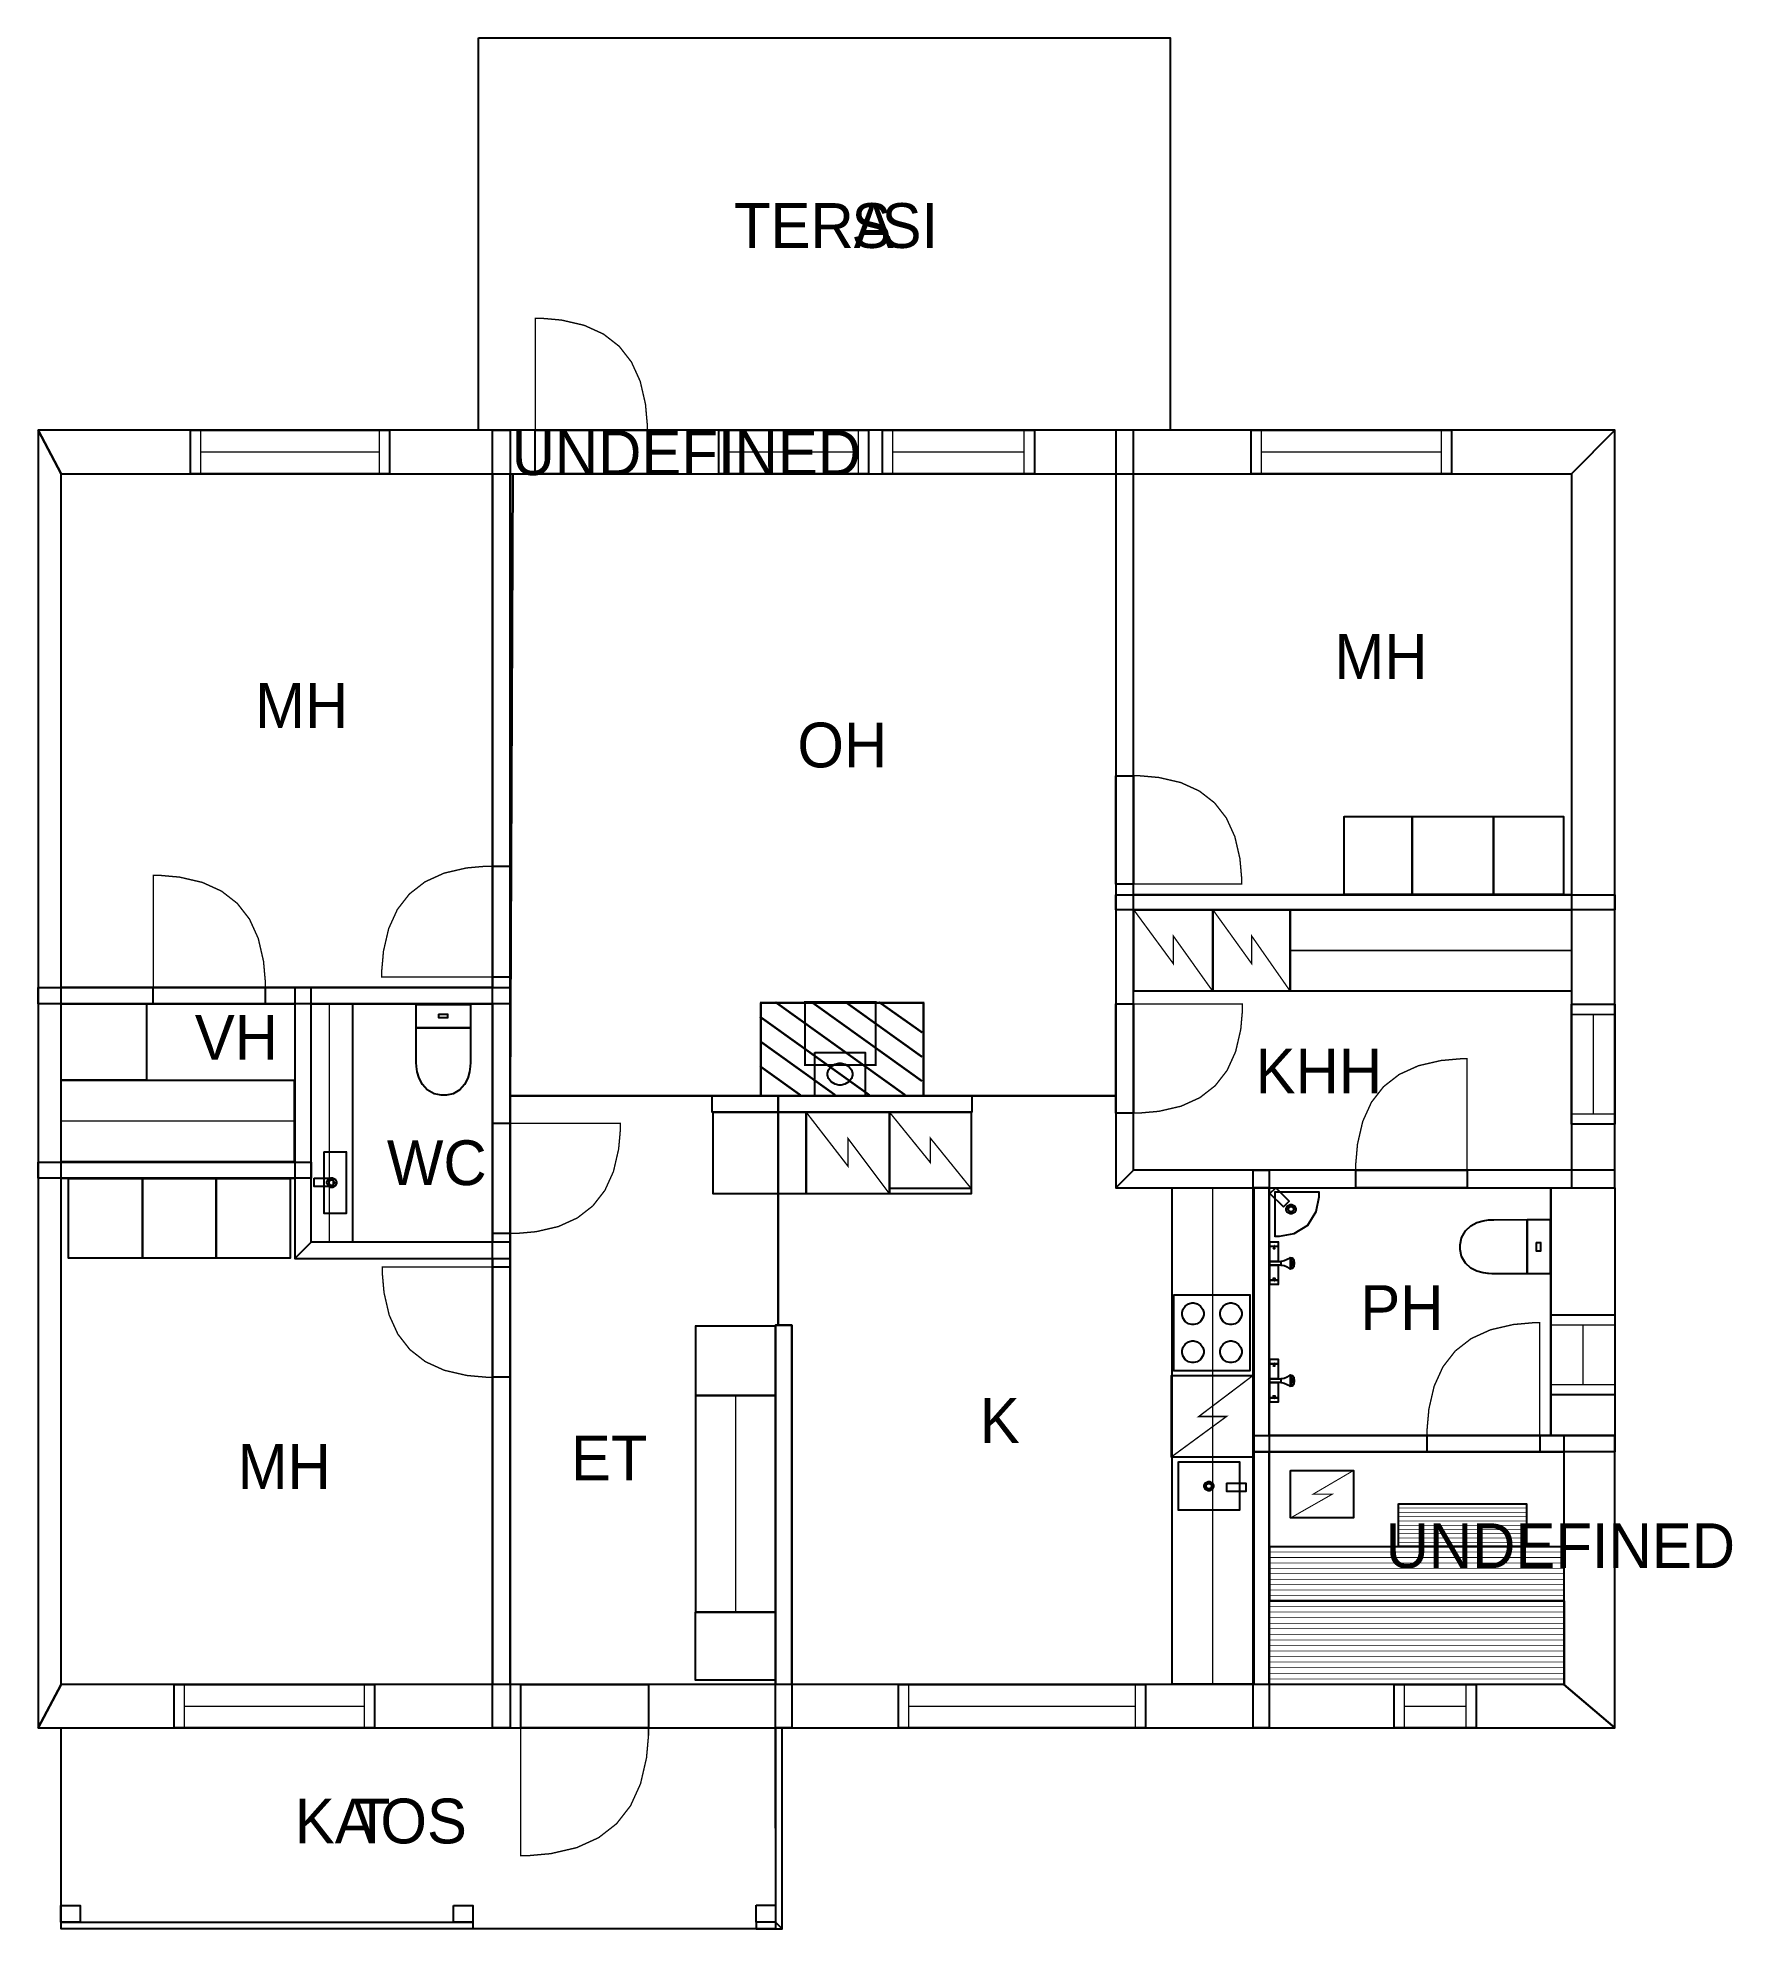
# Model space of a CAD drawing. Extents: x 2.3 to 15.3, y 0 to 14.5.
import ezdxf

# ---------------------------------------------------------------- set-up
doc = ezdxf.new("R2010")
doc.units = 0
doc.layers.get('0').update_dxf_attribs({"linetype": 'CONTINUOUS'})

msp = doc.modelspace()

# ---------------------------------------------------------------- texts
at = {"color": 0}
for s, p in [('TERA', (7.66443, 12.8972)), ('S', (8.56582, 12.8972)), ('SI', (8.79701, 12.8972)), ('UNDEFINED', (5.95796, 11.1543)), ('MH', (12.272, 9.5911)), ('MH', (3.98986, 9.21518)), ('OH', (8.15093, 8.91179)), ('VH', (3.52683, 6.66867)), ('KHH', (11.6676, 6.41075)), ('WC', (5.00082, 5.70672)), ('PH', (12.4707, 4.59551)), ('K', (9.55029, 3.72924)), ('ET', (6.41358, 3.44144)), ('MH', (3.85561, 3.37586)), ('UNDEFINED', (12.665, 2.7685)), ('KA', (4.29444, 0.65653)), ('T', (4.74731, 0.65653)), ('OS', (4.95086, 0.65653))]:
    msp.add_text(s, height=0.34375, dxfattribs=at).set_placement(p)

# ---------------------------------------------------------------- linework, layer by layer
at = {"color": 0}
for points, const_width in [([(5.70503, 14.5082), (11.0119, 14.5082), (11.0119, 11.4981), (5.70503, 11.4981), (5.70503, 14.5082)], 0.00208), ([(6.99854, 11.4981), (6.99854, 11.5484), (6.98508, 11.6995), (6.94482, 11.874), (6.87765, 12.0217), (6.78369, 12.1425), (6.66287, 12.2364), (6.51525, 12.3036), (6.34071, 12.3439), (6.18967, 12.3573), (6.13938, 12.3573), (6.13938, 11.4981), (6.99854, 11.4981)], 0.01042), ([(2.50092, 11.1648), (14.0917, 11.1648), (14.425, 11.4981), (2.32383, 11.4981), (2.50092, 11.1648)], 0.00208), ([(2.50092, 1.87592), (2.50092, 11.1648), (2.32383, 11.4981), (2.32383, 1.54258), (2.50092, 1.87592)], 0.00208), ([(3.49468, 11.4981), (5.02149, 11.4981), (5.02149, 11.1648), (3.49468, 11.1648), (3.49468, 11.4981)], 0.01042), ([(3.49468, 11.4981), (5.02149, 11.4981), (5.02149, 11.1648), (3.49468, 11.1648), (3.49468, 11.4981)], 0.01042), ([(5.81207, 11.4981), (5.94749, 11.4981), (5.94749, 1.54258), (5.81207, 1.54258), (5.81207, 11.4981)], 0.00208), ([(6.13938, 11.4981), (6.99854, 11.4981), (6.99854, 11.1648), (6.13938, 11.1648), (6.13938, 11.4981)], 0.01042), ([(6.13938, 11.4981), (6.99854, 11.4981), (6.99854, 11.1648), (6.13938, 11.1648), (6.13938, 11.4981)], 0.01042), ([(7.5471, 11.4981), (8.69601, 11.4981), (8.69601, 11.1648), (7.5471, 11.1648), (7.5471, 11.4981)], 0.01042), ([(7.5471, 11.4981), (8.69601, 11.4981), (8.69601, 11.1648), (7.5471, 11.1648), (7.5471, 11.4981)], 0.01042), ([(8.80479, 11.4981), (9.96929, 11.4981), (9.96929, 11.1648), (8.80479, 11.1648), (8.80479, 11.4981)], 0.01042), ([(8.80479, 11.4981), (9.96929, 11.4981), (9.96929, 11.1648), (8.80479, 11.1648), (8.80479, 11.4981)], 0.01042), ([(10.5942, 11.4981), (10.5942, 5.68642), (10.7296, 5.82183), (10.7296, 11.4981), (10.5942, 11.4981)], 0.00208), ([(11.6326, 11.4981), (13.1712, 11.4981), (13.1712, 11.1648), (11.6326, 11.1648), (11.6326, 11.4981)], 0.01042), ([(11.6326, 11.4981), (13.1712, 11.4981), (13.1712, 11.1648), (11.6326, 11.1648), (11.6326, 11.4981)], 0.01042), ([(14.0917, 11.1648), (14.0917, 5.68642), (14.425, 5.68642), (14.425, 11.4981), (14.0917, 11.1648)], 0.00208), ([(10.5942, 8.84744), (10.7296, 8.84744), (10.7296, 8.01714), (10.5942, 8.01714), (10.5942, 8.84744)], 0.01042), ([(10.5942, 8.84744), (10.7296, 8.84744), (10.7296, 8.01714), (10.5942, 8.01714), (10.5942, 8.84744)], 0.01042), ([(10.7296, 8.84744), (10.7782, 8.84744), (10.9242, 8.83447), (11.0928, 8.79557), (11.2356, 8.73068), (11.3523, 8.63992), (11.4431, 8.52317), (11.508, 8.38043), (11.5469, 8.21175), (11.5599, 8.06581), (11.5599, 8.01714), (10.7296, 8.01714), (10.7296, 8.84744)], 0.01042), ([(12.3467, 8.53472), (12.8677, 8.53472), (12.8677, 7.93576), (12.3467, 7.93576), (12.3467, 8.53472)], 0.01042), ([(12.8676, 8.53472), (13.4926, 8.53472), (13.4926, 7.93576), (12.8676, 7.93576), (12.8676, 8.53472)], 0.01042), ([(13.4927, 8.53472), (14.0299, 8.53472), (14.0299, 7.93576), (13.4927, 7.93576), (13.4927, 8.53472)], 0.01042), ([(5.81207, 8.15381), (5.76221, 8.15381), (5.61268, 8.14051), (5.43989, 8.10064), (5.29368, 8.03418), (5.17404, 7.94114), (5.081, 7.8215), (5.01454, 7.67529), (4.97467, 7.5025), (4.96137, 7.35297), (4.96137, 7.30311), (5.81207, 7.30311), (5.81207, 8.15381)], 0.01042), ([(5.81207, 8.15381), (5.94749, 8.15381), (5.94749, 7.30311), (5.81207, 7.30311), (5.81207, 8.15381)], 0.01042), ([(5.81207, 8.15381), (5.94749, 8.15381), (5.94749, 7.30311), (5.81207, 7.30311), (5.81207, 8.15381)], 0.01042), ([(4.06739, 7.2239), (4.06739, 7.27431), (4.05393, 7.4254), (4.01361, 7.59999), (3.9465, 7.74778), (3.85249, 7.86865), (3.73161, 7.96268), (3.58382, 8.02979), (3.40924, 8.0701), (3.25814, 8.0835), (3.20779, 8.0835), (3.20779, 7.2239), (4.06739, 7.2239)], 0.01042), ([(10.5942, 7.93414), (14.425, 7.93414), (14.425, 7.82026), (10.5942, 7.82026), (10.5942, 7.93414)], 0.00208), ([(10.7317, 7.81961), (11.339, 7.81961), (11.339, 7.19461), (10.7317, 7.19461), (10.7317, 7.81961)], 0.01012), ([(11.339, 7.82026), (11.9336, 7.82026), (11.9336, 7.19526), (11.339, 7.19526), (11.339, 7.82026)], 0.00991), ([(11.9336, 7.81944), (14.0917, 7.81944), (14.0917, 7.19444), (11.9336, 7.19444), (11.9336, 7.81944)], 0.01042), ([(11.9336, 7.81944), (14.0917, 7.81944), (14.0917, 7.50694), (11.9336, 7.50694), (11.9336, 7.81944)], 0.01042), ([(2.32383, 7.2239), (5.94749, 7.2239), (5.94749, 7.0989), (2.32383, 7.0989), (2.32383, 7.2239)], 0.00208), ([(3.2079, 7.2239), (4.06739, 7.2239), (4.06739, 7.0989), (3.2079, 7.0989), (3.2079, 7.2239)], 0.01042), ([(3.2079, 7.2239), (4.06739, 7.2239), (4.06739, 7.0989), (3.2079, 7.0989), (3.2079, 7.2239)], 0.01042), ([(4.29357, 7.2239), (4.29357, 5.14361), (4.41857, 5.26861), (4.41857, 7.2239), (4.29357, 7.2239)], 0.00208), ([(7.87147, 7.10558), (9.11762, 7.10558), (9.11762, 6.39122), (7.87147, 6.39122), (7.87147, 7.10558)], 0.01662), ([(8.21001, 7.11154), (8.75119, 7.11154), (8.75119, 6.62842), (8.21001, 6.62842), (8.21001, 7.11154)], 0.01662), ([(2.50092, 7.09896), (2.50092, 6.51275), (3.15636, 6.51275), (3.15636, 7.09896), (2.50092, 7.09896)], 0.01042), ([(4.41906, 7.09765), (4.41906, 5.26861), (4.55908, 5.26861), (4.55908, 7.09765), (4.41906, 7.09765)], 0.01042), ([(4.41906, 7.09674), (4.41906, 5.26861), (4.73801, 5.26861), (4.73801, 7.09674), (4.41906, 7.09674)], 0.01042), ([(5.22542, 7.09397), (5.64193, 7.09397), (5.64193, 6.91465), (5.22542, 6.91465), (5.22542, 7.09397)], 0.01042), ([(5.40056, 7.01942), (5.46679, 7.01942), (5.46679, 6.98921), (5.40056, 6.98921), (5.40056, 7.01942)], 0.01042), ([(10.5942, 7.09694), (10.7296, 7.09694), (10.7296, 6.26019), (10.5942, 6.26019), (10.5942, 7.09694)], 0.01042), ([(10.5942, 7.09694), (10.7296, 7.09694), (10.7296, 6.26019), (10.5942, 6.26019), (10.5942, 7.09694)], 0.01042), ([(10.7296, 6.26019), (10.7786, 6.26019), (10.9257, 6.27328), (11.0956, 6.3125), (11.2394, 6.37788), (11.357, 6.4694), (11.4486, 6.58703), (11.5139, 6.73085), (11.5532, 6.90076), (11.5663, 7.04785), (11.5663, 7.09685), (10.7296, 7.09685), (10.7296, 6.26019)], 0.01042), ([(14.0917, 7.09413), (14.425, 7.09413), (14.425, 6.17372), (14.0917, 6.17372), (14.0917, 7.09413)], 0.01042), ([(14.0917, 7.09413), (14.425, 7.09413), (14.425, 6.17372), (14.0917, 6.17372), (14.0917, 7.09413)], 0.01042), ([(5.64193, 6.65776), (5.64193, 6.65776), (5.64199, 6.64654), (5.64035, 6.61686), (5.63422, 6.57493), (5.62082, 6.52681), (5.59728, 6.47874), (5.56082, 6.43679), (5.50863, 6.40712), (5.45557, 6.39583), (5.43793, 6.39583), (5.4196, 6.39583), (5.36475, 6.40712), (5.31071, 6.43679), (5.27289, 6.47874), (5.24843, 6.52681), (5.23443, 6.57493), (5.22803, 6.61686), (5.22629, 6.64654), (5.2264, 6.65776), (5.2264, 6.65776), (5.22537, 6.91465), (5.64193, 6.91465), (5.64193, 6.65776)], 0.01042), ([(8.2845, 6.72515), (8.67014, 6.72515), (8.67014, 6.39122), (8.2845, 6.39122), (8.2845, 6.72515)], 0.00771), ([(12.4359, 5.82183), (12.4359, 5.8719), (12.4493, 6.02214), (12.4893, 6.19564), (12.556, 6.3425), (12.6495, 6.46268), (12.7696, 6.5561), (12.9165, 6.62283), (13.09, 6.66287), (13.2402, 6.67622), (13.2903, 6.67622), (13.2903, 5.82183), (12.4359, 5.82183)], 0.01042), ([(8.38092, 6.55821), (8.38092, 6.56635), (8.38846, 6.59076), (8.40912, 6.61729), (8.43978, 6.63519), (8.46793, 6.64171), (8.47732, 6.64171), (8.48665, 6.64171), (8.51481, 6.63519), (8.54546, 6.61729), (8.56614, 6.59076), (8.57374, 6.56635), (8.57374, 6.55821), (8.57374, 6.55013), (8.56614, 6.52572), (8.54546, 6.49918), (8.51481, 6.48128), (8.48665, 6.47472), (8.47732, 6.47472), (8.46793, 6.47472), (8.43978, 6.48128), (8.40912, 6.49918), (8.38846, 6.52572), (8.38092, 6.55013), (8.38092, 6.55821)], 0.00771), ([(2.50097, 6.51144), (4.28971, 6.51144), (4.28971, 5.88644), (2.50097, 5.88644), (2.50097, 6.51144)], 0.01042), ([(7.49772, 6.39122), (9.49061, 6.39122), (9.49061, 6.26622), (7.49772, 6.26622), (7.49772, 6.39122)], 0.00208), ([(7.50493, 6.26574), (8.21881, 6.26574), (8.21881, 5.64074), (7.50493, 5.64074), (7.50493, 6.26574)], 0.01042), ([(8.21881, 6.26622), (8.85807, 6.26622), (8.85807, 5.64122), (8.21881, 5.64122), (8.21881, 6.26622)], 0.01066), ([(8.85812, 6.26606), (9.48546, 6.26606), (9.48546, 5.64106), (8.85812, 5.64106), (8.85812, 6.26606)], 0.01046), ([(5.81207, 6.18132), (5.94749, 6.18132), (5.94749, 5.33632), (5.81207, 5.33632), (5.81207, 6.18132)], 0.01042), ([(5.81207, 6.18132), (5.94749, 6.18132), (5.94749, 5.33632), (5.81207, 5.33632), (5.81207, 6.18132)], 0.01042), ([(5.94749, 5.33632), (5.99696, 5.33632), (6.14551, 5.34956), (6.31717, 5.38917), (6.4624, 5.45518), (6.58122, 5.54758), (6.67361, 5.66644), (6.73964, 5.81168), (6.77924, 5.98329), (6.79249, 6.13183), (6.79249, 6.18132), (5.94749, 6.18132), (5.94749, 5.33632)], 0.01042), ([(4.52013, 5.9624), (4.52013, 5.48958), (4.68842, 5.48958), (4.68842, 5.9624), (4.52013, 5.9624)], 0.01042), ([(2.32383, 5.88433), (4.41857, 5.88433), (4.41857, 5.75933), (2.32383, 5.75933), (2.32383, 5.88433)], 0.00208), ([(10.5942, 5.68642), (14.425, 5.68642), (14.425, 5.82183), (10.7296, 5.82183), (10.5942, 5.68642)], 0.00208), ([(11.6474, 5.82183), (11.7724, 5.82183), (11.7724, 5.68642), (11.6474, 5.68642), (11.6474, 5.82183)], 0.00208), ([(12.4359, 5.82183), (13.2902, 5.82183), (13.2902, 5.68642), (12.4359, 5.68642), (12.4359, 5.82183)], 0.01042), ([(12.4359, 5.82183), (13.2902, 5.82183), (13.2902, 5.68642), (12.4359, 5.68642), (12.4359, 5.82183)], 0.01042), ([(2.55772, 5.759), (3.12429, 5.759), (3.12429, 5.14681), (2.55772, 5.14681), (2.55772, 5.759)], 0.01042), ([(3.12435, 5.759), (3.69092, 5.759), (3.69092, 5.14681), (3.12435, 5.14681), (3.12435, 5.759)], 0.01042), ([(3.69097, 5.759), (4.25754, 5.759), (4.25754, 5.14681), (3.69097, 5.14681), (3.69097, 5.759)], 0.01042), ([(4.44363, 5.76014), (4.44363, 5.69764), (4.58946, 5.69764), (4.58946, 5.76014), (4.44363, 5.76014)], 0.01042), ([(4.57764, 5.76247), (4.58404, 5.76247), (4.6034, 5.75185), (4.6141, 5.73247), (4.6141, 5.72601), (4.6141, 5.71962), (4.6034, 5.70025), (4.58404, 5.68956), (4.57764, 5.68956), (4.57118, 5.68956), (4.55181, 5.70025), (4.54118, 5.71962), (4.54118, 5.72601), (4.54118, 5.73247), (4.55181, 5.75185), (4.57118, 5.76247), (4.57764, 5.76247)], 0.00833), ([(4.57764, 5.74685), (4.58128, 5.74685), (4.59233, 5.74078), (4.59847, 5.72971), (4.59847, 5.72601), (4.59847, 5.72239), (4.59233, 5.71132), (4.58128, 5.70518), (4.57764, 5.70518), (4.57394, 5.70518), (4.56288, 5.71132), (4.55681, 5.72239), (4.55681, 5.72601), (4.55681, 5.72971), (4.56288, 5.74078), (4.57394, 5.74685), (4.57764, 5.74685)], 0.00833), ([(8.85812, 5.68272), (9.48546, 5.68272), (9.48546, 5.64106), (8.85812, 5.64106), (8.85812, 5.68272)], 0.01046), ([(11.0277, 5.68642), (11.0277, 1.87706), (11.6527, 1.87706), (11.6527, 5.68642), (11.0277, 5.68642)], 0.01042), ([(11.3382, 5.68642), (11.3382, 1.87582), (11.6507, 1.87582), (11.6507, 5.68642), (11.3382, 5.68642)], 0.01042), ([(11.6474, 5.68642), (11.7724, 5.68642), (11.7724, 3.66114), (11.6474, 3.66114), (11.6474, 5.68642)], 0.00208), ([(11.8804, 5.53911), (11.7773, 5.64214), (11.8215, 5.68642), (11.9246, 5.58328), (11.8804, 5.53911)], 0.01042), ([(13.9326, 5.68642), (14.425, 5.68642), (14.425, 3.78614), (13.9326, 3.78614), (13.9326, 5.68642)], 0.00208), ([(11.8141, 5.31424), (11.8513, 5.31424), (11.9629, 5.33544), (12.0693, 5.39903), (12.1331, 5.50504), (12.1544, 5.61632), (12.1544, 5.65338), (11.8141, 5.65338), (11.8141, 5.31424)], 0.01042), ([(11.939, 5.55838), (11.9454, 5.55838), (11.9647, 5.54775), (11.9754, 5.52838), (11.9754, 5.52192), (11.9754, 5.51551), (11.9647, 5.49615), (11.9454, 5.48546), (11.939, 5.48546), (11.9325, 5.48546), (11.9131, 5.49615), (11.9025, 5.51551), (11.9025, 5.52192), (11.9025, 5.52838), (11.9131, 5.54775), (11.9325, 5.55838), (11.939, 5.55838)], 0.00833), ([(11.939, 5.54275), (11.9426, 5.54275), (11.9537, 5.53668), (11.9598, 5.52561), (11.9598, 5.52192), (11.9598, 5.51828), (11.9537, 5.50722), (11.9426, 5.50108), (11.939, 5.50108), (11.9353, 5.50108), (11.9242, 5.50722), (11.9181, 5.51828), (11.9181, 5.52192), (11.9181, 5.52561), (11.9242, 5.53668), (11.9353, 5.54275), (11.939, 5.54275)], 0.00833), ([(13.4958, 5.02615), (13.4958, 5.02615), (13.4846, 5.0261), (13.4552, 5.02772), (13.4137, 5.03386), (13.3661, 5.04725), (13.3185, 5.07081), (13.2769, 5.10726), (13.2476, 5.15944), (13.2364, 5.21251), (13.2364, 5.23014), (13.2364, 5.24849), (13.2476, 5.30333), (13.2769, 5.35742), (13.3185, 5.39524), (13.3661, 5.41965), (13.4137, 5.43365), (13.4552, 5.44006), (13.4846, 5.44179), (13.4958, 5.44168), (13.4958, 5.44168), (13.7501, 5.44271), (13.7501, 5.02615), (13.4958, 5.02615)], 0.01042), ([(13.7501, 5.44271), (13.7501, 5.02615), (13.9276, 5.02615), (13.9276, 5.44271), (13.7501, 5.44271)], 0.01042), ([(4.29357, 5.14361), (5.94749, 5.14361), (5.94749, 5.26861), (4.41857, 5.26861), (4.29357, 5.14361)], 0.00208), ([(11.7776, 5.27257), (11.7776, 5.23714), (11.8412, 5.23714), (11.8412, 5.27257), (11.7776, 5.27257)], 0.01042), ([(11.7776, 5.23817), (11.7776, 5.12153), (11.8412, 5.12153), (11.8412, 5.23817), (11.7776, 5.23817)], 0.01042), ([(11.8099, 5.23714), (11.8087, 5.23394), (11.8048, 5.22428), (11.8037, 5.22151), (11.8037, 5.22151), (11.8051, 5.22151), (11.8093, 5.22151), (11.8136, 5.22151), (11.8151, 5.22151), (11.8151, 5.22151), (11.8145, 5.2239), (11.811, 5.23389), (11.8099, 5.23714)], 0.01042), ([(13.8239, 5.26753), (13.8239, 5.20133), (13.8538, 5.20133), (13.8538, 5.26753), (13.8239, 5.26753)], 0.01042), ([(5.81207, 4.23329), (5.76243, 4.23329), (5.61367, 4.24653), (5.44179, 4.28618), (5.29628, 4.35232), (5.17731, 4.44488), (5.08469, 4.56392), (5.01861, 4.70936), (4.97889, 4.88129), (4.96571, 5.03006), (4.96571, 5.07964), (5.81207, 5.07964), (5.81207, 4.23329)], 0.01042), ([(5.81207, 5.07964), (5.94749, 5.07964), (5.94749, 4.23329), (5.81207, 4.23329), (5.81207, 5.07964)], 0.01042), ([(5.81207, 5.07964), (5.94749, 5.07964), (5.94749, 4.23329), (5.81207, 4.23329), (5.81207, 5.07964)], 0.01042), ([(11.7776, 5.09337), (11.7776, 5.12153), (11.8609, 5.12153), (11.8609, 5.11453), (11.8609, 5.09868), (11.8609, 5.09337), (11.8401, 5.09337), (11.7932, 5.09337), (11.7776, 5.09337)], 0.01042), ([(11.7776, 5.09337), (11.7776, 4.97672), (11.8412, 4.97672), (11.8412, 5.09337), (11.7776, 5.09337)], 0.01042), ([(11.7776, 4.97672), (11.7776, 4.94342), (11.8412, 4.94342), (11.8412, 4.97672), (11.7776, 4.97672)], 0.01042), ([(11.8099, 4.97672), (11.8087, 4.97999), (11.8048, 4.98964), (11.8037, 4.99235), (11.8037, 4.99235), (11.8051, 4.99235), (11.8093, 4.99235), (11.8136, 4.99235), (11.8151, 4.99235), (11.8151, 4.99235), (11.8145, 4.99001), (11.811, 4.98004), (11.8099, 4.97672)], 0.01042), ([(11.04, 4.86638), (11.04, 4.28304), (11.6233, 4.28304), (11.6233, 4.86638), (11.04, 4.86638)], 0.01042), ([(11.1858, 4.63721), (11.1777, 4.63721), (11.1534, 4.64378), (11.1269, 4.66162), (11.109, 4.6881), (11.1025, 4.71246), (11.1025, 4.72054), (11.1025, 4.72868), (11.109, 4.75299), (11.1269, 4.77946), (11.1534, 4.79736), (11.1777, 4.80388), (11.1858, 4.80388), (11.1939, 4.80388), (11.2182, 4.79736), (11.2447, 4.77946), (11.2626, 4.75299), (11.2692, 4.72868), (11.2692, 4.72054), (11.2692, 4.71246), (11.2626, 4.6881), (11.2447, 4.66162), (11.2182, 4.64378), (11.1939, 4.63721), (11.1858, 4.63721)], 0.01042), ([(11.4775, 4.63721), (11.4693, 4.63721), (11.445, 4.64378), (11.4186, 4.66162), (11.4007, 4.6881), (11.3942, 4.71246), (11.3942, 4.72054), (11.3942, 4.72868), (11.4007, 4.75299), (11.4186, 4.77946), (11.445, 4.79736), (11.4693, 4.80388), (11.4775, 4.80388), (11.4856, 4.80388), (11.5099, 4.79736), (11.5364, 4.77946), (11.5543, 4.75299), (11.5608, 4.72868), (11.5608, 4.72054), (11.5608, 4.71246), (11.5543, 4.6881), (11.5364, 4.66162), (11.5099, 4.64378), (11.4856, 4.63721), (11.4775, 4.63721)], 0.01042), ([(12.9835, 3.78614), (12.9835, 3.83686), (12.997, 3.98888), (13.0375, 4.16456), (13.105, 4.31315), (13.1997, 4.43479), (13.3213, 4.5294), (13.4699, 4.59694), (13.6456, 4.63747), (13.7976, 4.65099), (13.8483, 4.65099), (13.8483, 3.78614), (12.9835, 3.78614)], 0.01042), ([(13.9326, 4.71268), (14.425, 4.71268), (14.425, 4.09706), (13.9326, 4.09706), (13.9326, 4.71268)], 0.01042), ([(13.9326, 4.71268), (14.425, 4.71268), (14.425, 4.09706), (13.9326, 4.09706), (13.9326, 4.71268)], 0.01042), ([(7.37153, 4.62819), (7.37153, 4.09375), (7.98133, 4.09375), (7.98133, 4.62819), (7.37153, 4.62819)], 0.01042), ([(7.98258, 4.63206), (8.10758, 4.63206), (8.10758, 1.54258), (7.98258, 1.54258), (7.98258, 4.63206)], 0.00208), ([(11.1858, 4.34554), (11.1777, 4.34554), (11.1534, 4.35211), (11.1269, 4.36996), (11.109, 4.39643), (11.1025, 4.42079), (11.1025, 4.42888), (11.1025, 4.43701), (11.109, 4.46132), (11.1269, 4.48779), (11.1534, 4.50569), (11.1777, 4.51221), (11.1858, 4.51221), (11.1939, 4.51221), (11.2182, 4.50569), (11.2447, 4.48779), (11.2626, 4.46132), (11.2692, 4.43701), (11.2692, 4.42888), (11.2692, 4.42079), (11.2626, 4.39643), (11.2447, 4.36996), (11.2182, 4.35211), (11.1939, 4.34554), (11.1858, 4.34554)], 0.01042), ([(11.4775, 4.34554), (11.4693, 4.34554), (11.445, 4.35211), (11.4186, 4.36996), (11.4007, 4.39643), (11.3942, 4.42079), (11.3942, 4.42888), (11.3942, 4.43701), (11.4007, 4.46132), (11.4186, 4.48779), (11.445, 4.50569), (11.4693, 4.51221), (11.4775, 4.51221), (11.4856, 4.51221), (11.5099, 4.50569), (11.5364, 4.48779), (11.5543, 4.46132), (11.5608, 4.43701), (11.5608, 4.42888), (11.5608, 4.42079), (11.5543, 4.39643), (11.5364, 4.36996), (11.5099, 4.35211), (11.4856, 4.34554), (11.4775, 4.34554)], 0.01042), ([(11.7776, 4.37104), (11.7776, 4.33561), (11.8412, 4.33561), (11.8412, 4.37104), (11.7776, 4.37104)], 0.01042), ([(11.0208, 4.24533), (11.0208, 3.62033), (11.6458, 3.62033), (11.6458, 4.24533), (11.0208, 4.24533)], 0.01042), ([(11.7776, 4.33664), (11.7776, 4.22), (11.8412, 4.22), (11.8412, 4.33664), (11.7776, 4.33664)], 0.01042), ([(11.7776, 4.19185), (11.7776, 4.22), (11.8609, 4.22), (11.8609, 4.213), (11.8609, 4.19715), (11.8609, 4.19185), (11.8401, 4.19185), (11.7932, 4.19185), (11.7776, 4.19185)], 0.01042), ([(11.8099, 4.33561), (11.8087, 4.33242), (11.8048, 4.32275), (11.8037, 4.31999), (11.8037, 4.31999), (11.8051, 4.31999), (11.8093, 4.31999), (11.8136, 4.31999), (11.8151, 4.31999), (11.8151, 4.31999), (11.8145, 4.32238), (11.811, 4.33236), (11.8099, 4.33561)], 0.01042), ([(7.37164, 4.09375), (7.37164, 2.42996), (7.98133, 2.42996), (7.98133, 4.09375), (7.37164, 4.09375)], 0.01042), ([(11.7776, 4.19185), (11.7776, 4.07519), (11.8412, 4.07519), (11.8412, 4.19185), (11.7776, 4.19185)], 0.01042), ([(11.7776, 4.07519), (11.7776, 4.04183), (11.8412, 4.04183), (11.8412, 4.07519), (11.7776, 4.07519)], 0.01042), ([(11.8099, 4.07519), (11.8087, 4.07844), (11.8048, 4.08811), (11.8037, 4.09082), (11.8037, 4.09082), (11.8051, 4.09082), (11.8093, 4.09082), (11.8136, 4.09082), (11.8151, 4.09082), (11.8151, 4.09082), (11.8145, 4.08849), (11.811, 4.0785), (11.8099, 4.07519)], 0.01042), ([(11.6474, 3.78614), (14.425, 3.78614), (14.425, 3.66114), (11.6474, 3.66114), (11.6474, 3.78614)], 0.00208), ([(12.9835, 3.78614), (13.8483, 3.78614), (13.8483, 3.66114), (12.9835, 3.66114), (12.9835, 3.78614)], 0.01042), ([(12.9835, 3.78614), (13.8483, 3.78614), (13.8483, 3.66114), (12.9835, 3.66114), (12.9835, 3.78614)], 0.01042), ([(14.0335, 3.78614), (14.0335, 1.87592), (14.425, 1.54258), (14.425, 3.78614), (14.0335, 3.78614)], 0.00208), ([(11.6474, 3.66114), (11.7724, 3.66114), (11.7724, 1.54258), (11.6474, 1.54258), (11.6474, 3.66114)], 0.00208), ([(11.0744, 3.58322), (11.0744, 3.21203), (11.5431, 3.21203), (11.5431, 3.58322), (11.0744, 3.58322)], 0.01042), ([(11.935, 3.51785), (12.4193, 3.51785), (12.4193, 3.15326), (11.935, 3.15326), (11.935, 3.51785)], 0.00807), ([(11.3087, 3.36111), (11.3023, 3.36111), (11.2829, 3.37181), (11.2723, 3.39117), (11.2723, 3.39757), (11.2723, 3.40403), (11.2829, 3.42339), (11.3023, 3.43403), (11.3087, 3.43403), (11.3152, 3.43403), (11.3345, 3.42339), (11.3452, 3.40403), (11.3452, 3.39757), (11.3452, 3.39117), (11.3345, 3.37181), (11.3152, 3.36111), (11.3087, 3.36111)], 0.00833), ([(11.3087, 3.37674), (11.3051, 3.37674), (11.294, 3.38286), (11.2879, 3.39393), (11.2879, 3.39757), (11.2879, 3.40126), (11.294, 3.41233), (11.3051, 3.4184), (11.3087, 3.4184), (11.3124, 3.4184), (11.3235, 3.41233), (11.3296, 3.40126), (11.3296, 3.39757), (11.3296, 3.39393), (11.3235, 3.38286), (11.3124, 3.37674), (11.3087, 3.37674)], 0.00833), ([(11.4462, 3.41992), (11.4462, 3.35742), (11.5921, 3.35742), (11.5921, 3.41992), (11.4462, 3.41992)], 0.01042), ([(12.7626, 3.26156), (13.745, 3.26156), (13.745, 2.93332), (12.7626, 2.93332), (12.7626, 3.26156)], 0.01042), ([(11.7769, 2.93332), (14.0335, 2.93332), (14.0335, 2.51665), (11.7769, 2.51665), (11.7769, 2.93332)], 0.01042), ([(11.7725, 2.51665), (14.0349, 2.51665), (14.0349, 1.87625), (11.7725, 1.87625), (11.7725, 2.51665)], 0.01042), ([(7.37022, 2.43001), (7.37022, 1.90967), (7.98004, 1.90967), (7.98004, 2.43001), (7.37022, 2.43001)], 0.01042), ([(14.0335, 1.87592), (2.50092, 1.87592), (2.32383, 1.54258), (14.425, 1.54258), (14.0335, 1.87592)], 0.00208), ([(3.36783, 1.87592), (4.90543, 1.87592), (4.90543, 1.54258), (3.36783, 1.54258), (3.36783, 1.87592)], 0.01042), ([(3.36783, 1.87592), (4.90543, 1.87592), (4.90543, 1.54258), (3.36783, 1.54258), (3.36783, 1.87592)], 0.01042), ([(6.02832, 1.87592), (7.00846, 1.87592), (7.00846, 1.54258), (6.02832, 1.54258), (6.02832, 1.87592)], 0.01042), ([(6.02832, 1.87592), (7.00846, 1.87592), (7.00846, 1.54258), (6.02832, 1.54258), (6.02832, 1.87592)], 0.01042), ([(8.92643, 1.87592), (10.8225, 1.87592), (10.8225, 1.54258), (8.92643, 1.54258), (8.92643, 1.87592)], 0.01042), ([(8.92643, 1.87592), (10.8225, 1.87592), (10.8225, 1.54258), (8.92643, 1.54258), (8.92643, 1.87592)], 0.01042), ([(12.7301, 1.87592), (13.3603, 1.87592), (13.3603, 1.54258), (12.7301, 1.54258), (12.7301, 1.87592)], 0.01042), ([(12.7301, 1.87592), (13.3603, 1.87592), (13.3603, 1.54258), (12.7301, 1.54258), (12.7301, 1.87592)], 0.01042), ([(7.97999, 1.54258), (7.98258, 0.00092), (2.50092, 0.00092), (2.50092, 1.54318), (7.97999, 1.54258)], 0.00208), ([(7.00846, 1.54258), (7.00846, 1.48519), (6.99311, 1.31288), (6.94715, 1.11382), (6.87061, 0.94537), (6.7634, 0.80751), (6.62554, 0.7003), (6.45708, 0.62375), (6.25803, 0.5778), (6.08572, 0.56245), (6.02832, 0.56245), (6.02832, 1.54258), (7.00846, 1.54258)], 0.01042), ([(7.98258, 1.54258), (7.98258, 0.05301), (8.03467, 0.00092), (8.03467, 1.54258), (7.98258, 1.54258)], 0.00208), ([(2.50092, 0.05301), (5.66146, 0.05301), (5.66146, 0.00092), (2.50092, 0.00092), (2.50092, 0.05301)], 0.00208), ([(7.98258, 0.05301), (7.83513, 0.05301), (7.83513, 0.00092), (8.03467, 0.00092), (7.98258, 0.05301)], 0.00208)]:
    msp.add_lwpolyline(points, close=True, dxfattribs=dict(at, const_width=const_width))
at = {"color": 7}
for points in [[(5.70503, 14.5082), (11.0119, 14.5082), (11.0119, 11.4981), (5.70503, 11.4981), (5.70503, 14.5082)], [(3.49468, 11.4981), (5.02149, 11.4981), (5.02149, 11.1648), (3.49468, 11.1648), (3.49468, 11.4981)], [(3.49468, 11.4981), (5.02149, 11.4981), (5.02149, 11.1648), (3.49468, 11.1648), (3.49468, 11.4981)], [(6.13938, 11.4981), (6.99854, 11.4981), (6.99854, 11.1648), (6.13938, 11.1648), (6.13938, 11.4981)], [(6.13938, 11.4981), (6.99854, 11.4981), (6.99854, 11.1648), (6.13938, 11.1648), (6.13938, 11.4981)], [(7.5471, 11.4981), (8.69601, 11.4981), (8.69601, 11.1648), (7.5471, 11.1648), (7.5471, 11.4981)], [(7.5471, 11.4981), (8.69601, 11.4981), (8.69601, 11.1648), (7.5471, 11.1648), (7.5471, 11.4981)], [(8.80479, 11.4981), (9.96929, 11.4981), (9.96929, 11.1648), (8.80479, 11.1648), (8.80479, 11.4981)], [(8.80479, 11.4981), (9.96929, 11.4981), (9.96929, 11.1648), (8.80479, 11.1648), (8.80479, 11.4981)], [(11.6326, 11.4981), (13.1712, 11.4981), (13.1712, 11.1648), (11.6326, 11.1648), (11.6326, 11.4981)], [(11.6326, 11.4981), (13.1712, 11.4981), (13.1712, 11.1648), (11.6326, 11.1648), (11.6326, 11.4981)], [(2.50092, 11.1648), (5.81207, 11.1648), (5.81207, 7.2239), (2.50092, 7.2239), (2.50092, 11.1648)], [(5.96832, 11.1648), (5.94749, 6.39236), (5.94749, 11.1648), (5.96832, 11.1648)], [(10.5942, 6.39236), (5.94749, 6.39079), (5.96832, 11.1648), (10.5942, 11.1648), (10.5942, 6.39236)], [(10.7296, 11.1648), (14.0917, 11.1648), (14.0917, 7.93414), (10.7296, 7.93414), (10.7296, 11.1648)], [(10.5942, 8.84744), (10.7296, 8.84744), (10.7296, 8.01714), (10.5942, 8.01714), (10.5942, 8.84744)], [(10.5942, 8.84744), (10.7296, 8.84744), (10.7296, 8.01714), (10.5942, 8.01714), (10.5942, 8.84744)], [(12.3467, 8.53472), (12.8677, 8.53472), (12.8677, 7.93576), (12.3467, 7.93576), (12.3467, 8.53472)], [(12.8676, 8.53472), (13.4926, 8.53472), (13.4926, 7.93576), (12.8676, 7.93576), (12.8676, 8.53472)], [(13.4927, 8.53472), (14.0299, 8.53472), (14.0299, 7.93576), (13.4927, 7.93576), (13.4927, 8.53472)], [(5.81207, 8.15381), (5.94749, 8.15381), (5.94749, 7.30311), (5.81207, 7.30311), (5.81207, 8.15381)], [(5.81207, 8.15381), (5.94749, 8.15381), (5.94749, 7.30311), (5.81207, 7.30311), (5.81207, 8.15381)], [(10.7296, 7.82026), (14.0917, 7.82026), (14.0917, 5.82183), (10.7296, 5.82183), (10.7296, 7.82026)], [(10.7317, 7.81961), (11.339, 7.81961), (11.339, 7.19461), (10.7317, 7.19461), (10.7317, 7.81961)], [(11.339, 7.82026), (11.9336, 7.82026), (11.9336, 7.19526), (11.339, 7.19526), (11.339, 7.82026)], [(11.9336, 7.81944), (14.0917, 7.81944), (14.0917, 7.19444), (11.9336, 7.19444), (11.9336, 7.81944)], [(3.2079, 7.2239), (4.06739, 7.2239), (4.06739, 7.0989), (3.2079, 7.0989), (3.2079, 7.2239)], [(3.2079, 7.2239), (4.06739, 7.2239), (4.06739, 7.0989), (3.2079, 7.0989), (3.2079, 7.2239)], [(8.21001, 7.11154), (8.75119, 7.11154), (8.75119, 6.62842), (8.21001, 6.62842), (8.21001, 7.11154)], [(2.50092, 7.09896), (3.15636, 7.09896), (3.15636, 6.51275), (2.50092, 6.51275), (2.50092, 7.09896)], [(2.50092, 7.0989), (4.29357, 7.0989), (4.29357, 5.88433), (2.50092, 5.88433), (2.50092, 7.0989)], [(4.41857, 7.0989), (5.81207, 7.0989), (5.81207, 5.26861), (4.41857, 5.26861), (4.41857, 7.0989)], [(4.41906, 7.09674), (4.73801, 7.09674), (4.73801, 5.26861), (4.41906, 5.26861), (4.41906, 7.09674)], [(5.22542, 7.09397), (5.64193, 7.09397), (5.64193, 6.91465), (5.22542, 6.91465), (5.22542, 7.09397)], [(5.40056, 7.01942), (5.46679, 7.01942), (5.46679, 6.98921), (5.40056, 6.98921), (5.40056, 7.01942)], [(7.87147, 7.10558), (9.11762, 7.10558), (9.11762, 6.39122), (7.87147, 6.39122), (7.87147, 7.10558)], [(10.5942, 7.09694), (10.7296, 7.09694), (10.7296, 6.26019), (10.5942, 6.26019), (10.5942, 7.09694)], [(10.5942, 7.09694), (10.7296, 7.09694), (10.7296, 6.26019), (10.5942, 6.26019), (10.5942, 7.09694)], [(14.0917, 7.09413), (14.425, 7.09413), (14.425, 6.17372), (14.0917, 6.17372), (14.0917, 7.09413)], [(14.0917, 7.09413), (14.425, 7.09413), (14.425, 6.17372), (14.0917, 6.17372), (14.0917, 7.09413)], [(5.64193, 6.65776), (5.64193, 6.65776), (5.64199, 6.64654), (5.64035, 6.61686), (5.63422, 6.57493), (5.62082, 6.52681), (5.59728, 6.47874), (5.56082, 6.43679), (5.50863, 6.40712), (5.45557, 6.39583), (5.43793, 6.39583), (5.4196, 6.39583), (5.36475, 6.40712), (5.31071, 6.43679), (5.27289, 6.47874), (5.24843, 6.52681), (5.23443, 6.57493), (5.22803, 6.61686), (5.22629, 6.64654), (5.2264, 6.65776), (5.2264, 6.65776), (5.22537, 6.91465), (5.64193, 6.91465), (5.64193, 6.65776)], [(8.2845, 6.72515), (8.67014, 6.72515), (8.67014, 6.39122), (8.2845, 6.39122), (8.2845, 6.72515)], [(8.38092, 6.55821), (8.38092, 6.56635), (8.38846, 6.59076), (8.40912, 6.61729), (8.43978, 6.63519), (8.46793, 6.64171), (8.47732, 6.64171), (8.48665, 6.64171), (8.51481, 6.63519), (8.54546, 6.61729), (8.56614, 6.59076), (8.57374, 6.56635), (8.57374, 6.55821), (8.57374, 6.55013), (8.56614, 6.52572), (8.54546, 6.49918), (8.51481, 6.48128), (8.48665, 6.47472), (8.47732, 6.47472), (8.46793, 6.47472), (8.43978, 6.48128), (8.40912, 6.49918), (8.38846, 6.52572), (8.38092, 6.55013), (8.38092, 6.55821)], [(2.50097, 6.51144), (4.28971, 6.51144), (4.28971, 5.88644), (2.50097, 5.88644), (2.50097, 6.51144)], [(10.5942, 5.68642), (11.6474, 5.68642), (11.6474, 1.87592), (8.10758, 1.87592), (8.10758, 4.63206), (8.00331, 4.63206), (8.00331, 6.39079), (5.94749, 6.39079), (10.5942, 6.39236), (10.5942, 5.68642)], [(8.00331, 4.63206), (7.98258, 4.63206), (7.98258, 1.87592), (5.94749, 1.87592), (5.94749, 6.39079), (8.00331, 6.39079), (8.00331, 4.63206)], [(7.50493, 6.26574), (8.21881, 6.26574), (8.21881, 5.64074), (7.50493, 5.64074), (7.50493, 6.26574)], [(8.21881, 6.26622), (8.85807, 6.26622), (8.85807, 5.64122), (8.21881, 5.64122), (8.21881, 6.26622)], [(8.85812, 6.26606), (9.48546, 6.26606), (9.48546, 5.64106), (8.85812, 5.64106), (8.85812, 6.26606)], [(5.81207, 6.18132), (5.94749, 6.18132), (5.94749, 5.33632), (5.81207, 5.33632), (5.81207, 6.18132)], [(5.81207, 6.18132), (5.94749, 6.18132), (5.94749, 5.33632), (5.81207, 5.33632), (5.81207, 6.18132)], [(4.52013, 5.9624), (4.68842, 5.9624), (4.68842, 5.48958), (4.52013, 5.48958), (4.52013, 5.9624)], [(12.4359, 5.82183), (13.2902, 5.82183), (13.2902, 5.68642), (12.4359, 5.68642), (12.4359, 5.82183)], [(12.4359, 5.82183), (13.2902, 5.82183), (13.2902, 5.68642), (12.4359, 5.68642), (12.4359, 5.82183)], [(4.29357, 5.14361), (5.81207, 5.14361), (5.81207, 1.87592), (2.50092, 1.87592), (2.50092, 5.75933), (4.29357, 5.75933), (4.29357, 5.14361)], [(2.55772, 5.759), (3.12429, 5.759), (3.12429, 5.14681), (2.55772, 5.14681), (2.55772, 5.759)], [(3.12435, 5.759), (3.69092, 5.759), (3.69092, 5.14681), (3.12435, 5.14681), (3.12435, 5.759)], [(3.69097, 5.759), (4.25754, 5.759), (4.25754, 5.14681), (3.69097, 5.14681), (3.69097, 5.759)], [(4.44363, 5.76014), (4.58946, 5.76014), (4.58946, 5.69764), (4.44363, 5.69764), (4.44363, 5.76014)], [(4.57764, 5.76247), (4.58404, 5.76247), (4.6034, 5.75185), (4.6141, 5.73247), (4.6141, 5.72601), (4.6141, 5.71962), (4.6034, 5.70025), (4.58404, 5.68956), (4.57764, 5.68956), (4.57118, 5.68956), (4.55181, 5.70025), (4.54118, 5.71962), (4.54118, 5.72601), (4.54118, 5.73247), (4.55181, 5.75185), (4.57118, 5.76247), (4.57764, 5.76247)], [(4.57764, 5.74685), (4.58128, 5.74685), (4.59233, 5.74078), (4.59847, 5.72971), (4.59847, 5.72601), (4.59847, 5.72239), (4.59233, 5.71132), (4.58128, 5.70518), (4.57764, 5.70518), (4.57394, 5.70518), (4.56288, 5.71132), (4.55681, 5.72239), (4.55681, 5.72601), (4.55681, 5.72971), (4.56288, 5.74078), (4.57394, 5.74685), (4.57764, 5.74685)], [(8.85812, 5.68272), (9.48546, 5.68272), (9.48546, 5.64106), (8.85812, 5.64106), (8.85812, 5.68272)], [(11.0277, 5.68642), (11.6527, 5.68642), (11.6527, 1.87706), (11.0277, 1.87706), (11.0277, 5.68642)], [(11.7724, 5.68642), (13.9326, 5.68642), (13.9326, 3.78614), (11.7724, 3.78614), (11.7724, 5.68642)], [(11.8804, 5.53911), (11.7773, 5.64214), (11.8215, 5.68642), (11.9246, 5.58328), (11.8804, 5.53911)], [(11.8141, 5.31424), (11.8513, 5.31424), (11.9629, 5.33544), (12.0693, 5.39903), (12.1331, 5.50504), (12.1544, 5.61632), (12.1544, 5.65338), (11.8141, 5.65338), (11.8141, 5.31424)], [(11.939, 5.55838), (11.9454, 5.55838), (11.9647, 5.54775), (11.9754, 5.52838), (11.9754, 5.52192), (11.9754, 5.51551), (11.9647, 5.49615), (11.9454, 5.48546), (11.939, 5.48546), (11.9325, 5.48546), (11.9131, 5.49615), (11.9025, 5.51551), (11.9025, 5.52192), (11.9025, 5.52838), (11.9131, 5.54775), (11.9325, 5.55838), (11.939, 5.55838)], [(11.939, 5.54275), (11.9426, 5.54275), (11.9537, 5.53668), (11.9598, 5.52561), (11.9598, 5.52192), (11.9598, 5.51828), (11.9537, 5.50722), (11.9426, 5.50108), (11.939, 5.50108), (11.9353, 5.50108), (11.9242, 5.50722), (11.9181, 5.51828), (11.9181, 5.52192), (11.9181, 5.52561), (11.9242, 5.53668), (11.9353, 5.54275), (11.939, 5.54275)], [(13.4958, 5.02615), (13.4958, 5.02615), (13.4846, 5.0261), (13.4552, 5.02772), (13.4137, 5.03386), (13.3661, 5.04725), (13.3185, 5.07081), (13.2769, 5.10726), (13.2476, 5.15944), (13.2364, 5.21251), (13.2364, 5.23014), (13.2364, 5.24849), (13.2476, 5.30333), (13.2769, 5.35742), (13.3185, 5.39524), (13.3661, 5.41965), (13.4137, 5.43365), (13.4552, 5.44006), (13.4846, 5.44179), (13.4958, 5.44168), (13.4958, 5.44168), (13.7501, 5.44271), (13.7501, 5.02615), (13.4958, 5.02615)], [(13.7501, 5.44271), (13.9276, 5.44271), (13.9276, 5.02615), (13.7501, 5.02615), (13.7501, 5.44271)], [(11.7776, 5.27257), (11.8412, 5.27257), (11.8412, 5.23714), (11.7776, 5.23714), (11.7776, 5.27257)], [(11.7776, 5.23817), (11.8412, 5.23817), (11.8412, 5.12153), (11.7776, 5.12153), (11.7776, 5.23817)], [(11.8099, 5.23714), (11.8087, 5.23394), (11.8048, 5.22428), (11.8037, 5.22151), (11.8037, 5.22151), (11.8051, 5.22151), (11.8093, 5.22151), (11.8136, 5.22151), (11.8151, 5.22151), (11.8151, 5.22151), (11.8145, 5.2239), (11.811, 5.23389), (11.8099, 5.23714)], [(13.8239, 5.26753), (13.8538, 5.26753), (13.8538, 5.20133), (13.8239, 5.20133), (13.8239, 5.26753)], [(5.81207, 5.07964), (5.94749, 5.07964), (5.94749, 4.23329), (5.81207, 4.23329), (5.81207, 5.07964)], [(5.81207, 5.07964), (5.94749, 5.07964), (5.94749, 4.23329), (5.81207, 4.23329), (5.81207, 5.07964)], [(11.7776, 5.09337), (11.7776, 5.12153), (11.8609, 5.12153), (11.8609, 5.11453), (11.8609, 5.09868), (11.8609, 5.09337), (11.8401, 5.09337), (11.7932, 5.09337), (11.7776, 5.09337)], [(11.7776, 5.09337), (11.8412, 5.09337), (11.8412, 4.97672), (11.7776, 4.97672), (11.7776, 5.09337)], [(11.8609, 5.09337), (11.8672, 5.09337), (11.8862, 5.08979), (11.9086, 5.07986), (11.913, 5.07671), (11.9146, 5.07568), (11.9291, 5.06554), (11.9307, 5.06526), (11.9336, 5.06478), (11.9501, 5.06896), (11.963, 5.08561), (11.9641, 5.09131), (11.9643, 5.09261), (11.9651, 5.10417), (11.9651, 5.10796), (11.9651, 5.10693), (11.9651, 5.11111), (11.9643, 5.12229), (11.9641, 5.12358), (11.963, 5.12935), (11.9501, 5.14606), (11.9336, 5.15018), (11.9307, 5.14963), (11.9291, 5.14942), (11.9146, 5.13926), (11.913, 5.13818), (11.9086, 5.1351), (11.8862, 5.12522), (11.8672, 5.12153), (11.8609, 5.12153)], [(11.9318, 5.06526), (11.9323, 5.06554), (11.9424, 5.07736), (11.9516, 5.10113), (11.9516, 5.109), (11.9513, 5.11529), (11.9421, 5.13797), (11.9323, 5.14914), (11.9318, 5.14963)], [(11.7776, 4.97672), (11.8412, 4.97672), (11.8412, 4.94342), (11.7776, 4.94342), (11.7776, 4.97672)], [(11.8099, 4.97672), (11.8087, 4.97999), (11.8048, 4.98964), (11.8037, 4.99235), (11.8037, 4.99235), (11.8051, 4.99235), (11.8093, 4.99235), (11.8136, 4.99235), (11.8151, 4.99235), (11.8151, 4.99235), (11.8145, 4.99001), (11.811, 4.98004), (11.8099, 4.97672)], [(11.04, 4.86638), (11.6233, 4.86638), (11.6233, 4.28304), (11.04, 4.28304), (11.04, 4.86638)], [(11.1858, 4.63721), (11.1777, 4.63721), (11.1534, 4.64378), (11.1269, 4.66162), (11.109, 4.6881), (11.1025, 4.71246), (11.1025, 4.72054), (11.1025, 4.72868), (11.109, 4.75299), (11.1269, 4.77946), (11.1534, 4.79736), (11.1777, 4.80388), (11.1858, 4.80388), (11.1939, 4.80388), (11.2182, 4.79736), (11.2447, 4.77946), (11.2626, 4.75299), (11.2692, 4.72868), (11.2692, 4.72054), (11.2692, 4.71246), (11.2626, 4.6881), (11.2447, 4.66162), (11.2182, 4.64378), (11.1939, 4.63721), (11.1858, 4.63721)], [(11.4775, 4.63721), (11.4693, 4.63721), (11.445, 4.64378), (11.4186, 4.66162), (11.4007, 4.6881), (11.3942, 4.71246), (11.3942, 4.72054), (11.3942, 4.72868), (11.4007, 4.75299), (11.4186, 4.77946), (11.445, 4.79736), (11.4693, 4.80388), (11.4775, 4.80388), (11.4856, 4.80388), (11.5099, 4.79736), (11.5364, 4.77946), (11.5543, 4.75299), (11.5608, 4.72868), (11.5608, 4.72054), (11.5608, 4.71246), (11.5543, 4.6881), (11.5364, 4.66162), (11.5099, 4.64378), (11.4856, 4.63721), (11.4775, 4.63721)], [(13.9326, 4.71268), (14.425, 4.71268), (14.425, 4.09706), (13.9326, 4.09706), (13.9326, 4.71268)], [(13.9326, 4.71268), (14.425, 4.71268), (14.425, 4.09706), (13.9326, 4.09706), (13.9326, 4.71268)], [(7.37153, 4.62819), (7.98133, 4.62819), (7.98133, 4.09375), (7.37153, 4.09375), (7.37153, 4.62819)], [(11.1858, 4.34554), (11.1777, 4.34554), (11.1534, 4.35211), (11.1269, 4.36996), (11.109, 4.39643), (11.1025, 4.42079), (11.1025, 4.42888), (11.1025, 4.43701), (11.109, 4.46132), (11.1269, 4.48779), (11.1534, 4.50569), (11.1777, 4.51221), (11.1858, 4.51221), (11.1939, 4.51221), (11.2182, 4.50569), (11.2447, 4.48779), (11.2626, 4.46132), (11.2692, 4.43701), (11.2692, 4.42888), (11.2692, 4.42079), (11.2626, 4.39643), (11.2447, 4.36996), (11.2182, 4.35211), (11.1939, 4.34554), (11.1858, 4.34554)], [(11.4775, 4.34554), (11.4693, 4.34554), (11.445, 4.35211), (11.4186, 4.36996), (11.4007, 4.39643), (11.3942, 4.42079), (11.3942, 4.42888), (11.3942, 4.43701), (11.4007, 4.46132), (11.4186, 4.48779), (11.445, 4.50569), (11.4693, 4.51221), (11.4775, 4.51221), (11.4856, 4.51221), (11.5099, 4.50569), (11.5364, 4.48779), (11.5543, 4.46132), (11.5608, 4.43701), (11.5608, 4.42888), (11.5608, 4.42079), (11.5543, 4.39643), (11.5364, 4.36996), (11.5099, 4.35211), (11.4856, 4.34554), (11.4775, 4.34554)], [(11.7776, 4.37104), (11.8412, 4.37104), (11.8412, 4.33561), (11.7776, 4.33561), (11.7776, 4.37104)], [(11.0208, 4.24533), (11.6458, 4.24533), (11.6458, 3.62033), (11.0208, 3.62033), (11.0208, 4.24533)], [(11.7776, 4.33664), (11.8412, 4.33664), (11.8412, 4.22), (11.7776, 4.22), (11.7776, 4.33664)], [(11.7776, 4.19185), (11.7776, 4.22), (11.8609, 4.22), (11.8609, 4.213), (11.8609, 4.19715), (11.8609, 4.19185), (11.8401, 4.19185), (11.7932, 4.19185), (11.7776, 4.19185)], [(11.8099, 4.33561), (11.8087, 4.33242), (11.8048, 4.32275), (11.8037, 4.31999), (11.8037, 4.31999), (11.8051, 4.31999), (11.8093, 4.31999), (11.8136, 4.31999), (11.8151, 4.31999), (11.8151, 4.31999), (11.8145, 4.32238), (11.811, 4.33236), (11.8099, 4.33561)], [(11.8609, 4.19185), (11.8672, 4.19185), (11.8862, 4.18821), (11.9086, 4.17833), (11.913, 4.17518), (11.9146, 4.17415), (11.9292, 4.16401), (11.9308, 4.16374), (11.9336, 4.16325), (11.9501, 4.16737), (11.963, 4.18408), (11.9641, 4.18978), (11.9643, 4.19108), (11.9651, 4.20264), (11.9651, 4.20643), (11.9651, 4.2054), (11.9651, 4.20958), (11.9643, 4.22076), (11.9641, 4.22206), (11.963, 4.22781), (11.9501, 4.24447), (11.9336, 4.24864), (11.9308, 4.2481), (11.9292, 4.24789), (11.9146, 4.23774), (11.913, 4.23665), (11.9086, 4.23356), (11.8862, 4.22364), (11.8672, 4.22), (11.8609, 4.22)], [(11.9318, 4.16374), (11.9323, 4.16401), (11.9424, 4.17583), (11.9516, 4.1996), (11.9516, 4.20747), (11.9513, 4.21376), (11.9421, 4.23643), (11.9323, 4.24761), (11.9318, 4.2481)], [(7.37164, 4.09375), (7.98133, 4.09375), (7.98133, 2.42996), (7.37164, 2.42996), (7.37164, 4.09375)], [(11.7776, 4.19185), (11.8412, 4.19185), (11.8412, 4.07519), (11.7776, 4.07519), (11.7776, 4.19185)], [(11.7776, 4.07519), (11.8412, 4.07519), (11.8412, 4.04183), (11.7776, 4.04183), (11.7776, 4.07519)], [(11.8099, 4.07519), (11.8087, 4.07844), (11.8048, 4.08811), (11.8037, 4.09082), (11.8037, 4.09082), (11.8051, 4.09082), (11.8093, 4.09082), (11.8136, 4.09082), (11.8151, 4.09082), (11.8151, 4.09082), (11.8145, 4.08849), (11.811, 4.0785), (11.8099, 4.07519)], [(12.9835, 3.78614), (13.8483, 3.78614), (13.8483, 3.66114), (12.9835, 3.66114), (12.9835, 3.78614)], [(12.9835, 3.78614), (13.8483, 3.78614), (13.8483, 3.66114), (12.9835, 3.66114), (12.9835, 3.78614)], [(11.7724, 3.66114), (14.0335, 3.66114), (14.0335, 1.87592), (11.7724, 1.87592), (11.7724, 3.66114)], [(11.0744, 3.58322), (11.5431, 3.58322), (11.5431, 3.21203), (11.0744, 3.21203), (11.0744, 3.58322)], [(11.935, 3.51785), (12.4193, 3.51785), (12.4193, 3.15326), (11.935, 3.15326), (11.935, 3.51785)], [(11.3087, 3.36111), (11.3023, 3.36111), (11.2829, 3.37181), (11.2723, 3.39117), (11.2723, 3.39757), (11.2723, 3.40403), (11.2829, 3.42339), (11.3023, 3.43403), (11.3087, 3.43403), (11.3152, 3.43403), (11.3345, 3.42339), (11.3452, 3.40403), (11.3452, 3.39757), (11.3452, 3.39117), (11.3345, 3.37181), (11.3152, 3.36111), (11.3087, 3.36111)], [(11.3087, 3.37674), (11.3051, 3.37674), (11.294, 3.38286), (11.2879, 3.39393), (11.2879, 3.39757), (11.2879, 3.40126), (11.294, 3.41233), (11.3051, 3.4184), (11.3087, 3.4184), (11.3124, 3.4184), (11.3235, 3.41233), (11.3296, 3.40126), (11.3296, 3.39757), (11.3296, 3.39393), (11.3235, 3.38286), (11.3124, 3.37674), (11.3087, 3.37674)], [(11.4462, 3.41992), (11.5921, 3.41992), (11.5921, 3.35742), (11.4462, 3.35742), (11.4462, 3.41992)], [(12.7626, 3.26156), (13.745, 3.26156), (13.745, 2.93332), (12.7626, 2.93332), (12.7626, 3.26156)], [(11.7769, 2.93332), (14.0335, 2.93332), (14.0335, 2.51665), (11.7769, 2.51665), (11.7769, 2.93332)], [(11.7725, 2.51665), (14.0349, 2.51665), (14.0349, 1.87625), (11.7725, 1.87625), (11.7725, 2.51665)], [(7.37022, 2.43001), (7.98004, 2.43001), (7.98004, 1.90967), (7.37022, 1.90967), (7.37022, 2.43001)], [(3.36783, 1.87592), (4.90543, 1.87592), (4.90543, 1.54258), (3.36783, 1.54258), (3.36783, 1.87592)], [(3.36783, 1.87592), (4.90543, 1.87592), (4.90543, 1.54258), (3.36783, 1.54258), (3.36783, 1.87592)], [(6.02832, 1.87592), (7.00846, 1.87592), (7.00846, 1.54258), (6.02832, 1.54258), (6.02832, 1.87592)], [(6.02832, 1.87592), (7.00846, 1.87592), (7.00846, 1.54258), (6.02832, 1.54258), (6.02832, 1.87592)], [(8.92643, 1.87592), (10.8225, 1.87592), (10.8225, 1.54258), (8.92643, 1.54258), (8.92643, 1.87592)], [(8.92643, 1.87592), (10.8225, 1.87592), (10.8225, 1.54258), (8.92643, 1.54258), (8.92643, 1.87592)], [(12.7301, 1.87592), (13.3603, 1.87592), (13.3603, 1.54258), (12.7301, 1.54258), (12.7301, 1.87592)], [(12.7301, 1.87592), (13.3603, 1.87592), (13.3603, 1.54258), (12.7301, 1.54258), (12.7301, 1.87592)], [(7.97999, 1.54258), (7.98258, 0.00092), (2.50092, 0.00092), (2.50092, 1.54318), (7.97999, 1.54258)], [(7.98258, 1.54258), (7.98258, 0.05301), (8.03467, 0.00092), (8.03467, 1.54258), (7.98258, 1.54258)], [(2.50092, 0.05301), (5.66146, 0.05301), (5.66146, 0.00092), (2.50092, 0.00092), (2.50092, 0.05301)], [(7.98258, 0.05301), (7.83513, 0.05301), (7.83513, 0.00092), (8.03467, 0.00092), (7.98258, 0.05301)]]:
    msp.add_lwpolyline(points, close=True, dxfattribs=at)
at = {"color": 0}
for points in [[(2.50092, 11.1648), (14.0917, 11.1648), (14.425, 11.4981), (2.32383, 11.4981), (2.50092, 11.1648)], [(2.50092, 1.87592), (2.50092, 11.1648), (2.32383, 11.4981), (2.32383, 1.54258), (2.50092, 1.87592)], [(5.81207, 11.4981), (5.94749, 11.4981), (5.94749, 1.54258), (5.81207, 1.54258), (5.81207, 11.4981)], [(10.5942, 11.4981), (10.5942, 5.68642), (10.7296, 5.82183), (10.7296, 11.4981), (10.5942, 11.4981)], [(14.0917, 11.1648), (14.0917, 5.68642), (14.425, 5.68642), (14.425, 11.4981), (14.0917, 11.1648)], [(10.5942, 7.93414), (14.425, 7.93414), (14.425, 7.82026), (10.5942, 7.82026), (10.5942, 7.93414)], [(2.32383, 7.2239), (5.94749, 7.2239), (5.94749, 7.0989), (2.32383, 7.0989), (2.32383, 7.2239)], [(4.29357, 7.2239), (4.29357, 5.14361), (4.41857, 5.26861), (4.41857, 7.2239), (4.29357, 7.2239)], [(7.49772, 6.39122), (9.49061, 6.39122), (9.49061, 6.26622), (7.49772, 6.26622), (7.49772, 6.39122)], [(2.32383, 5.88433), (4.41857, 5.88433), (4.41857, 5.75933), (2.32383, 5.75933), (2.32383, 5.88433)], [(10.5942, 5.68642), (14.425, 5.68642), (14.425, 5.82183), (10.7296, 5.82183), (10.5942, 5.68642)], [(11.6474, 5.82183), (11.7724, 5.82183), (11.7724, 5.68642), (11.6474, 5.68642), (11.6474, 5.82183)], [(11.6474, 5.68642), (11.7724, 5.68642), (11.7724, 3.66114), (11.6474, 3.66114), (11.6474, 5.68642)], [(13.9326, 5.68642), (14.425, 5.68642), (14.425, 3.78614), (13.9326, 3.78614), (13.9326, 5.68642)], [(4.29357, 5.14361), (5.94749, 5.14361), (5.94749, 5.26861), (4.41857, 5.26861), (4.29357, 5.14361)], [(7.98258, 4.63206), (8.10758, 4.63206), (8.10758, 1.54258), (7.98258, 1.54258), (7.98258, 4.63206)], [(11.6474, 3.78614), (14.425, 3.78614), (14.425, 3.66114), (11.6474, 3.66114), (11.6474, 3.78614)], [(14.0335, 3.78614), (14.0335, 1.87592), (14.425, 1.54258), (14.425, 3.78614), (14.0335, 3.78614)], [(11.6474, 3.66114), (11.7724, 3.66114), (11.7724, 1.54258), (11.6474, 1.54258), (11.6474, 3.66114)], [(14.0335, 1.87592), (2.50092, 1.87592), (2.32383, 1.54258), (14.425, 1.54258), (14.0335, 1.87592)], [(2.4981, 0.18121), (2.64626, 0.18121), (2.64626, 0.0529), (2.4981, 0.0529), (2.4981, 0.18121)], [(5.51324, 0.18121), (5.66135, 0.18121), (5.66135, 0.0529), (5.51324, 0.0529), (5.51324, 0.18121)], [(7.83447, 0.18132), (7.98258, 0.18132), (7.98258, 0.05301), (7.83447, 0.05301), (7.83447, 0.18132)]]:
    msp.add_lwpolyline(points, close=True, dxfattribs=at)
for points, const_width in [([(3.57286, 11.1647), (3.57286, 11.498)], 0.01042), ([(4.94336, 11.1647), (4.94336, 11.498)], 0.01042), ([(7.62528, 11.1647), (7.62528, 11.498)], 0.01042), ([(8.61794, 11.1647), (8.61794, 11.498)], 0.01042), ([(8.88292, 11.1647), (8.88292, 11.498)], 0.01042), ([(9.89111, 11.1647), (9.89111, 11.498)], 0.01042), ([(11.7108, 11.1647), (11.7108, 11.498)], 0.01042), ([(13.093, 11.1647), (13.093, 11.498)], 0.01042), ([(3.57286, 11.3314), (4.94336, 11.3314)], 0.01042), ([(7.62528, 11.3314), (8.61794, 11.3314)], 0.01042), ([(8.88292, 11.3314), (9.89111, 11.3314)], 0.01042), ([(11.7108, 11.3314), (13.093, 11.3314)], 0.01042), ([(10.7317, 7.81961), (11.0364, 7.405), (11.0364, 7.61751), (11.338, 7.19461)], 0.01012), ([(11.339, 7.82026), (11.6373, 7.40565), (11.6373, 7.61817), (11.9326, 7.19526)], 0.00991), ([(14.0917, 7.016), (14.425, 7.016)], 0.01042), ([(14.2583, 7.016), (14.2583, 6.2519)], 0.01042), ([(8.21881, 6.26622), (8.5395, 5.85161), (8.5395, 6.06413), (8.85704, 5.64122)], 0.01066), ([(8.85812, 6.26606), (9.17176, 5.87961), (9.17176, 6.06711), (9.48546, 5.67958)], 0.01046), ([(14.0917, 6.2519), (14.425, 6.2519)], 0.01042), ([(11.8609, 5.09337), (11.8672, 5.09337), (11.8862, 5.08979), (11.9086, 5.07986), (11.913, 5.07671), (11.9146, 5.07568), (11.9291, 5.06554), (11.9307, 5.06526), (11.9336, 5.06478), (11.9501, 5.06896), (11.963, 5.08561), (11.9641, 5.09131), (11.9643, 5.09261), (11.9651, 5.10417), (11.9651, 5.10796), (11.9651, 5.10693), (11.9651, 5.11111), (11.9643, 5.12229), (11.9641, 5.12358), (11.963, 5.12935), (11.9501, 5.14606), (11.9336, 5.15018), (11.9307, 5.14963), (11.9291, 5.14942), (11.9146, 5.13926), (11.913, 5.13818), (11.9086, 5.1351), (11.8862, 5.12522), (11.8672, 5.12153), (11.8609, 5.12153)], 0.01042), ([(11.9318, 5.06526), (11.9323, 5.06554), (11.9424, 5.07736), (11.9516, 5.10113), (11.9516, 5.109), (11.9513, 5.11529), (11.9421, 5.13797), (11.9323, 5.14914), (11.9318, 5.14963)], 0.01042), ([(13.9326, 4.63456), (14.425, 4.63456)], 0.01042), ([(14.1788, 4.63456), (14.1788, 4.17513)], 0.01042), ([(11.6458, 4.24533), (11.2312, 3.93181), (11.4437, 3.93181), (11.0208, 3.62136)], 0.01042), ([(11.8609, 4.19185), (11.8672, 4.19185), (11.8862, 4.18821), (11.9086, 4.17833), (11.913, 4.17518), (11.9146, 4.17415), (11.9292, 4.16401), (11.9308, 4.16374), (11.9336, 4.16325), (11.9501, 4.16737), (11.963, 4.18408), (11.9641, 4.18978), (11.9643, 4.19108), (11.9651, 4.20264), (11.9651, 4.20643), (11.9651, 4.2054), (11.9651, 4.20958), (11.9643, 4.22076), (11.9641, 4.22206), (11.963, 4.22781), (11.9501, 4.24447), (11.9336, 4.24864), (11.9308, 4.2481), (11.9292, 4.24789), (11.9146, 4.23774), (11.913, 4.23665), (11.9086, 4.23356), (11.8862, 4.22364), (11.8672, 4.22), (11.8609, 4.22)], 0.01042), ([(11.9318, 4.16374), (11.9323, 4.16401), (11.9424, 4.17583), (11.9516, 4.1996), (11.9516, 4.20747), (11.9513, 4.21376), (11.9421, 4.23643), (11.9323, 4.24761), (11.9318, 4.2481)], 0.01042), ([(13.9326, 4.17513), (14.425, 4.17513)], 0.01042), ([(11.935, 3.15326), (12.2554, 3.33556), (12.1078, 3.33556), (12.4193, 3.51785)], 0.00807), ([(3.44596, 1.87588), (3.44596, 1.54254)], 0.01042), ([(4.82726, 1.87588), (4.82726, 1.54254)], 0.01042), ([(9.00456, 1.87588), (9.00456, 1.54254)], 0.01042), ([(10.7444, 1.87588), (10.7444, 1.54254)], 0.01042), ([(12.8082, 1.87588), (12.8082, 1.54254)], 0.01042), ([(13.2822, 1.87588), (13.2822, 1.54254)], 0.01042), ([(4.82726, 1.70921), (3.44596, 1.70921)], 0.01042), ([(10.7444, 1.70921), (9.00456, 1.70921)], 0.01042), ([(13.2822, 1.70921), (12.8082, 1.70921)], 0.01042)]:
    msp.add_lwpolyline(points, dxfattribs=dict(at, const_width=const_width))
at = {"color": 7, "const_width": 0.00208}
for points in [[(2.50092, 11.1648), (5.81207, 11.1648), (5.81207, 7.2239), (2.50092, 7.2239), (2.50092, 11.1648)], [(10.5942, 6.39236), (5.94749, 6.39079), (5.96832, 11.1648), (10.5942, 11.1648), (10.5942, 6.39236)], [(5.96832, 11.1648), (5.94749, 6.39236), (5.94749, 11.1648), (5.96832, 11.1648)], [(10.7296, 11.1648), (14.0917, 11.1648), (14.0917, 7.93414), (10.7296, 7.93414), (10.7296, 11.1648)], [(10.7296, 7.82026), (14.0917, 7.82026), (14.0917, 5.82183), (10.7296, 5.82183), (10.7296, 7.82026)], [(2.50092, 7.0989), (4.29357, 7.0989), (4.29357, 5.88433), (2.50092, 5.88433), (2.50092, 7.0989)], [(4.41857, 7.0989), (5.81207, 7.0989), (5.81207, 5.26861), (4.41857, 5.26861), (4.41857, 7.0989)], [(10.5942, 5.68642), (11.6474, 5.68642), (11.6474, 1.87592), (8.10758, 1.87592), (8.10758, 4.63206), (8.00331, 4.63206), (8.00331, 6.39079), (5.94749, 6.39079), (10.5942, 6.39236), (10.5942, 5.68642)], [(8.00331, 4.63206), (7.98258, 4.63206), (7.98258, 1.87592), (5.94749, 1.87592), (5.94749, 6.39079), (8.00331, 6.39079), (8.00331, 4.63206)], [(4.29357, 5.14361), (5.81207, 5.14361), (5.81207, 1.87592), (2.50092, 1.87592), (2.50092, 5.75933), (4.29357, 5.75933), (4.29357, 5.14361)], [(11.7724, 5.68642), (13.9326, 5.68642), (13.9326, 3.78614), (11.7724, 3.78614), (11.7724, 5.68642)], [(11.7724, 3.66114), (14.0335, 3.66114), (14.0335, 1.87592), (11.7724, 1.87592), (11.7724, 3.66114)]]:
    msp.add_lwpolyline(points, close=True, dxfattribs=at)
at = {"color": 251, "const_width": 0.01662}
for points in [[(8.97922, 6.39719), (7.98199, 7.11154)], [(9.10715, 6.50499), (8.26535, 7.10801)], [(9.10769, 6.69086), (8.5204, 7.11154)], [(9.10932, 6.8775), (8.77735, 7.11154)], [(8.70421, 6.39719), (7.86313, 6.99968)], [(8.44222, 6.39719), (7.86426, 6.81119)], [(8.17432, 6.39719), (7.86313, 6.62007)]]:
    msp.add_lwpolyline(points, dxfattribs=at)
at = {"color": 253}
for points, const_width in [([(4.28971, 6.19894), (2.50092, 6.19894)], 0.01042), ([(7.67643, 4.09375), (7.67643, 2.43001)], 0.01042), ([(13.745, 3.22879), (12.7627, 3.22879)], 0.00521), ([(13.745, 3.19596), (12.7627, 3.19596)], 0.00521), ([(13.745, 3.16314), (12.7627, 3.16314)], 0.00521), ([(13.745, 3.13032), (12.7627, 3.13032)], 0.00521), ([(13.745, 3.09744), (12.7627, 3.09744)], 0.00521), ([(13.745, 3.06461), (12.7627, 3.06461)], 0.00521), ([(13.745, 3.03179), (12.7627, 3.03179)], 0.00521), ([(13.745, 2.99897), (12.7627, 2.99897)], 0.00521), ([(13.745, 2.96615), (12.7627, 2.96615)], 0.00521), ([(14.0335, 2.89165), (11.7769, 2.89165)], 0.00521), ([(14.0335, 2.84999), (11.7769, 2.84999)], 0.00521), ([(14.0335, 2.80832), (11.7769, 2.80832)], 0.00521), ([(14.0335, 2.76665), (11.7769, 2.76665)], 0.00521), ([(14.0335, 2.72499), (11.7769, 2.72499)], 0.00521), ([(14.0335, 2.68332), (11.7769, 2.68332)], 0.00521), ([(14.0335, 2.64165), (11.7769, 2.64165)], 0.00521), ([(14.0349, 2.47396), (11.7724, 2.47396)], 0.00521), ([(14.0335, 2.59999), (11.7769, 2.59999)], 0.00521), ([(14.0335, 2.55832), (11.7769, 2.55832)], 0.00521), ([(14.0349, 2.43126), (11.7724, 2.43126)], 0.00521), ([(14.0349, 2.38857), (11.7724, 2.38857)], 0.00521), ([(14.0349, 2.34592), (11.7724, 2.34592)], 0.00521), ([(14.0349, 2.30322), (11.7724, 2.30322)], 0.00521), ([(14.0349, 2.26053), (11.7724, 2.26053)], 0.00521), ([(14.0349, 2.21783), (11.7724, 2.21783)], 0.00521), ([(14.0349, 2.17512), (11.7724, 2.17512)], 0.00521), ([(14.0349, 2.13243), (11.7724, 2.13243)], 0.00521), ([(14.0349, 2.08974), (11.7724, 2.08974)], 0.00521), ([(14.0349, 2.04704), (11.7724, 2.04704)], 0.00521), ([(14.0349, 2.00435), (11.7724, 2.00435)], 0.00521), ([(14.0349, 1.96164), (11.7724, 1.96164)], 0.00521), ([(14.0349, 1.91894), (11.7724, 1.91894)], 0.00521)]:
    msp.add_lwpolyline(points, dxfattribs=dict(at, const_width=const_width))

msp.set_redraw_order([(e.dxf.handle, doc.entitydb.next_handle()) for e in msp.query("TEXT MTEXT ATTDEF DIMENSION ARC_DIMENSION")])  # texts and dimensions are drawn at this point

doc.saveas('drawing.dxf')
